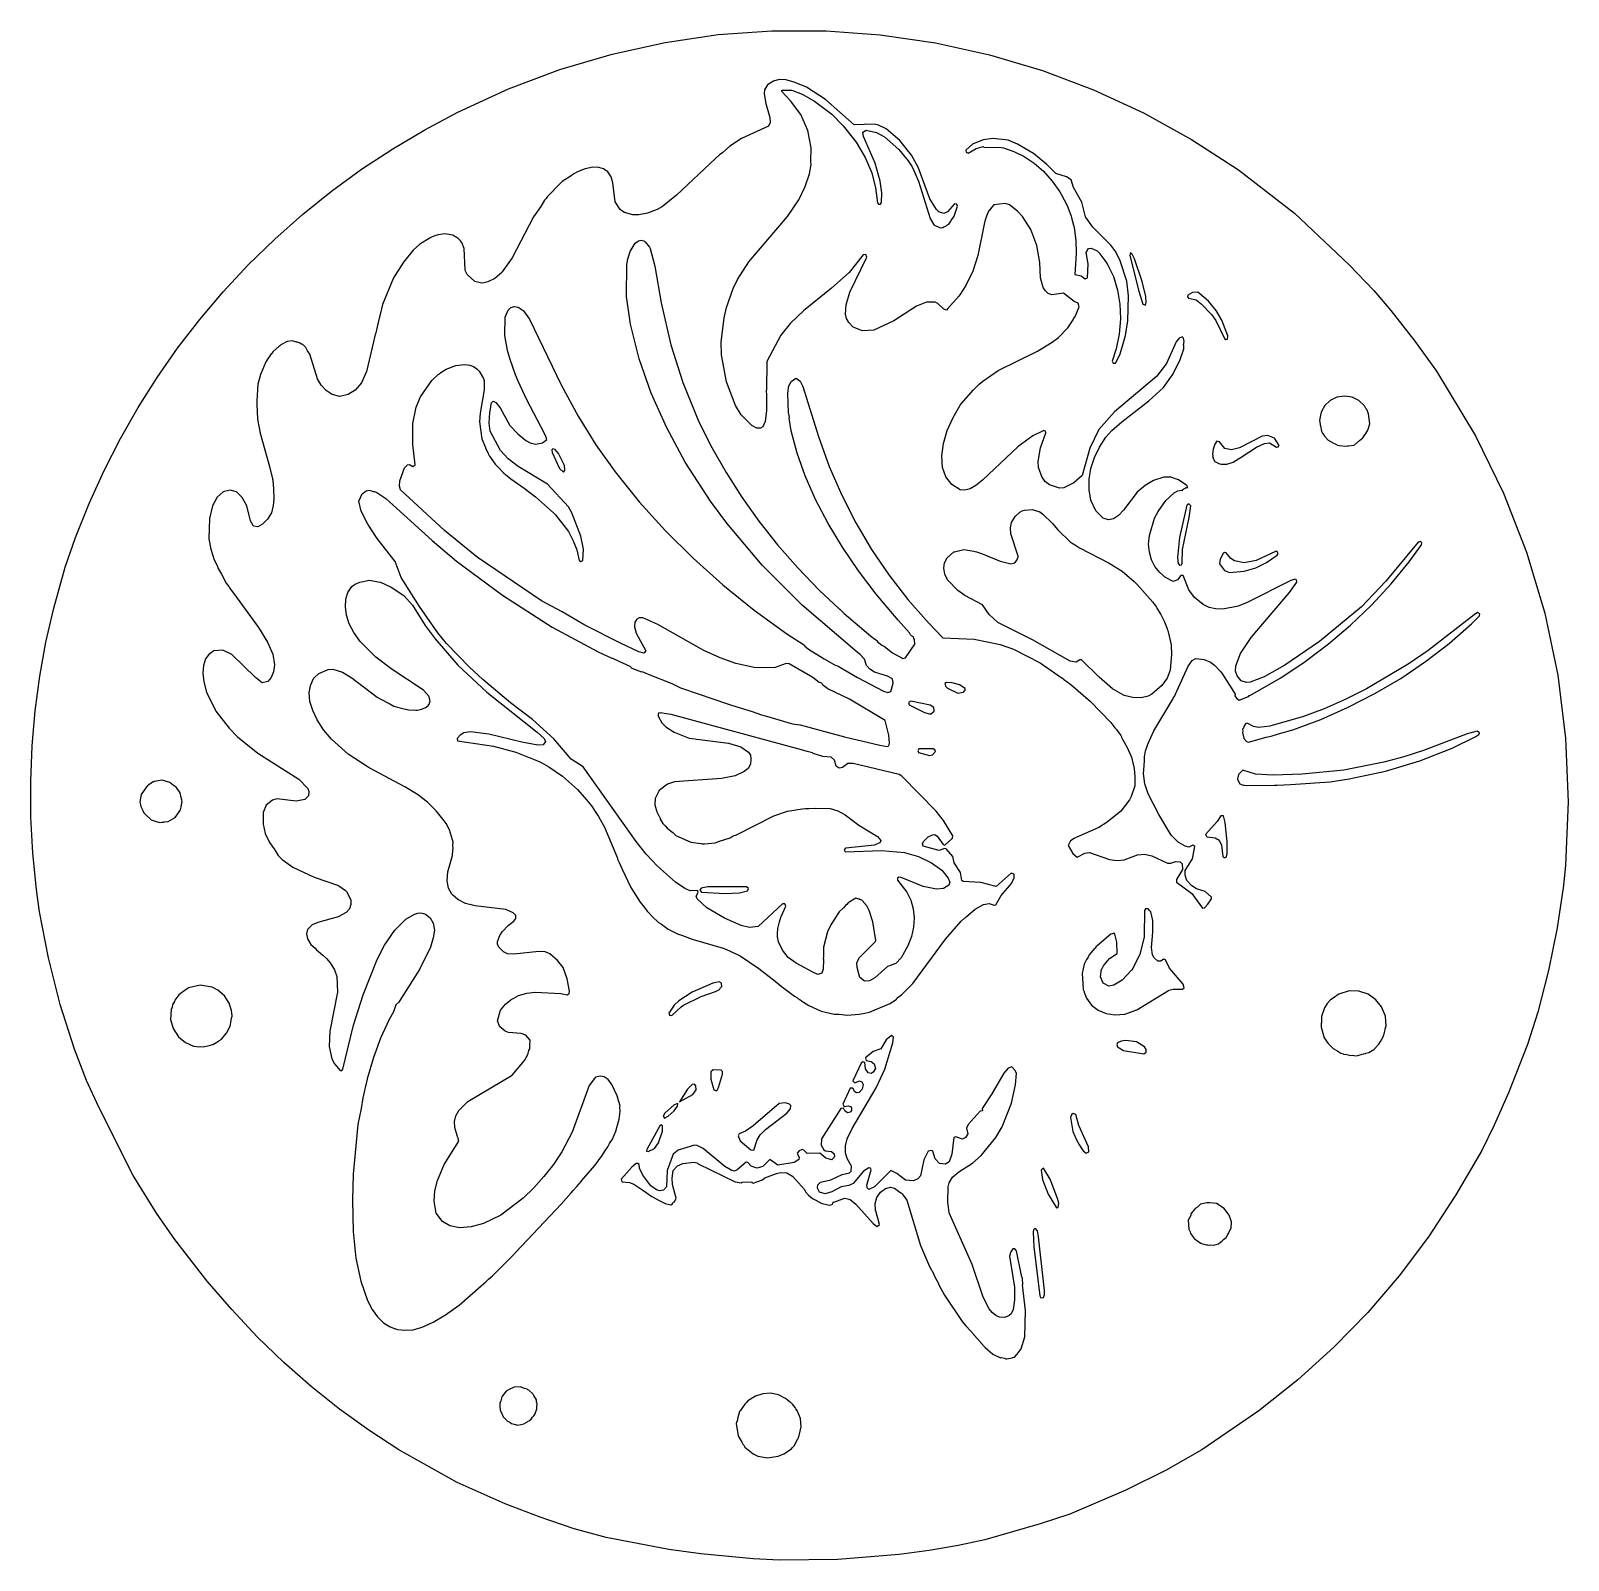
# Model space of a CAD drawing. Header units: millimetres. Extents: x 8 to 291, y 11 to 293.
import ezdxf

# ---------------------------------------------------------------- set-up
doc = ezdxf.new("R2010")
doc.units = ezdxf.units.MM
doc.layers.add('CUT', color=7, linetype='CONTINUOUS')

msp = doc.modelspace()

# ---------------------------------------------------------------- linework, layer by layer
at = {"layer": 'CUT'}
for points in [[(70.0469, 34.8244), (64.6613, 38.7026), (59.4303, 42.8881), (54.3981, 47.3373), (49.4921, 52.089), (44.7853, 57.1041), (40.2658, 62.3617), (34.2975, 70.0225), (30.8814, 74.8855), (26.6078, 81.8339), (20.2672, 94.422), (18.0199, 99.3484), (15.7719, 105.1392), (13.1576, 113.4137), (10.9754, 121.9886), (9.3446, 130.4796), (8.79, 134.6058), (8.1132, 141.3098), (7.7436, 147.9555), (7.7123, 154.5731), (7.9592, 161.1146), (8.5115, 167.5884), (9.3756, 173.9772), (10.5108, 180.2666), (11.9904, 186.4958), (14.0526, 194.0663), (15.9919, 199.5452), (18.5105, 205.8418), (21.2797, 211.935), (24.2634, 217.8417), (27.505, 223.5528), (31.0427, 229.0895), (34.7981, 234.4755), (38.8901, 239.7668), (43.2167, 244.8913), (47.8323, 249.8461), (52.7074, 254.5978), (57.8008, 259.1389), (63.1699, 263.4283), (68.7102, 267.4906), (74.4645, 271.275), (80.4024, 274.7819), (86.4678, 278.0139), (95.797, 282.3102), (105.3054, 285.8809), (114.9644, 288.7508), (124.6911, 290.8986), (134.5069, 292.3459), (144.4164, 293.0548), (154.3876, 293.0252), (164.3885, 292.2877), (174.604, 290.8117), (184.5436, 288.6279), (194.2957, 285.727), (203.7425, 282.1564), (212.9117, 277.9092), (221.8101, 272.9997), (230.4498, 267.384), (240.7842, 259.4169), (250.8662, 249.8882), (255.3962, 245.1423), (258.5668, 241.448), (262.9958, 235.7579), (266.965, 230.2194), (274.1722, 218.3277), (279.3408, 207.7412), (283.5752, 196.8175), (286.9302, 185.6182), (289.3374, 174.1379), (290.7823, 162.5064), (291.2732, 150.8119), (290.7514, 139.0882), (290.3803, 135.3426), (289.2417, 127.559), (287.6436, 119.6914), (285.6747, 111.9997), (283.7663, 105.9968), (280.2589, 97.0732), (277.6099, 91.0977), (275.3049, 86.4569), (270.5699, 78.2468), (265.4795, 70.5341), (260.0789, 63.3538), (254.2946, 56.5837), (248.0597, 50.1638), (241.3827, 44.1647), (234.1832, 38.4429), (223.722, 31.2443), (217.0864, 27.4964), (209.695, 23.8006), (199.35, 19.3678), (193.8746, 17.5839), (183.6853, 14.6295), (178.7286, 13.5524), (173.4378, 12.6606), (167.8997, 11.9224), (156.5921, 11.0006), (145.8243, 10.8463), (140.9283, 11.0923), (131.2672, 12.0149), (125.3936, 12.8144), (113.8076, 15.0334), (107.9596, 16.665), (101.6927, 18.7847), (95.2223, 21.2806), (86.3542, 25.1922), (75.573, 31.2433)], [(78.8358, 130.1578), (78.9005, 130.18), (79.0338, 130.2256), (79.6828, 130.2982), (80.1709, 130.1702), (80.3404, 130.1142), (80.4474, 130.0789), (80.4901, 130.0648), (80.5116, 130.0577), (81.3934, 129.3655), (81.9547, 128.3763), (82.1506, 127.1325), (81.9564, 125.6605), (81.4509, 123.9375), (79.3945, 119.8252), (76.0632, 114.6101), (75.6012, 113.7956), (75.0588, 113.3436), (74.6593, 112.2375), (74.6688, 112.152), (73.7468, 110.5267), (72.2368, 107.1977), (70.8997, 103.5813), (69.7593, 99.6681), (69.6707, 99.2314), (69.6379, 99.1217), (68.9638, 96.1779), (68.6441, 94.1718), (68.0474, 91.2307), (67.1572, 82.063), (67.0339, 77.3238), (67.1877, 71.531), (67.6791, 66.5972), (68.5667, 62.3504), (69.8207, 58.7813), (70.691, 57.1033), (71.6673, 55.77), (72.7996, 54.6445), (73.9836, 53.897), (74.768, 53.6327), (74.8783, 53.5677), (75.0276, 53.5453), (75.3298, 53.4435), (76.6924, 53.2716), (78.2179, 53.3909), (79.873, 53.8417), (81.9251, 54.7619), (84.2077, 56.103), (86.7397, 57.9349), (90.7679, 61.5001), (91.6253, 62.2102), (92.1622, 62.7342), (92.8525, 63.3451), (96.5746, 67.0362), (96.6201, 67.0843), (96.7286, 67.1902), (97.2538, 67.7547), (105.5664, 76.5497), (107.3686, 78.6283), (107.776, 79.0663), (108.4169, 79.8355), (109.2787, 80.8012), (109.2909, 80.8453), (111.7593, 83.6922), (113.1166, 85.5126), (113.6111, 86.3179), (114.1648, 87.1314), (114.4755, 87.7253), (114.9894, 88.5622), (115.6111, 89.9935), (116.244, 92.2319), (116.4202, 93.7075), (116.3566, 94.4353), (116.3909, 94.6629), (116.3051, 95.0235), (116.2981, 95.1031), (116.235, 95.3182), (116.2071, 95.4353), (116.2005, 95.4356), (115.8787, 96.5312), (114.8702, 98.6393), (114.1873, 99.5372), (113.4894, 100.0196), (112.704, 100.1647), (111.8761, 99.9552), (110.7274, 98.4519), (107.5798, 89.8274), (105.6636, 86.2073), (104.1213, 83.8612), (102.3577, 81.631), (100.5093, 79.5353), (98.5071, 77.6264), (94.385, 74.5319), (91.2131, 72.9617), (88.9289, 72.3647), (86.8059, 72.2066), (84.9976, 72.5599), (83.6623, 73.3793), (82.5006, 74.917), (82.1316, 77.1017), (82.2597, 78.9795), (82.6992, 80.9135), (83.967, 83.8497), (86.6636, 88.1483), (86.545, 88.5548), (86.5717, 88.6434), (86.4827, 88.7683), (85.9207, 90.6941), (85.8801, 91.7895), (86.1397, 92.8616), (86.6352, 93.8261), (88.3289, 95.4777), (96.4749, 100.3772), (98.7794, 103.0503), (99.3939, 104.1565), (99.5841, 104.8749), (99.7432, 105.1979), (99.7684, 105.6146), (99.7973, 105.7062), (99.7797, 105.8018), (99.8388, 106.7793), (99.0339, 107.741), (98.1643, 108.0672), (95.8141, 108.232), (95.2083, 108.4468), (94.241, 109.2646), (93.7764, 110.3818), (94.3611, 112.3167), (95.2442, 113.4793), (95.3077, 113.5352), (96.2102, 114.2123), (96.3058, 114.2731), (96.3445, 114.2977), (96.5462, 114.4259), (96.7985, 114.5864), (97.6643, 115.0283), (97.6813, 115.0332), (99.2096, 115.4637), (100.7459, 115.6481), (105.4838, 115.4272), (106.6607, 115.1818), (107.0041, 115.3877), (107.0466, 115.8444), (106.622, 118.1302), (105.9047, 120.2197), (104.8853, 121.533), (103.4284, 122.7211), (102.5976, 123.0936), (101.3903, 123.1814), (96.8138, 122.6612), (95.6302, 122.7208), (94.8896, 123.0896), (94.1124, 123.8991), (93.8212, 124.4825), (93.8094, 124.9837), (94.2306, 126.1043), (94.6608, 126.8204), (95.7764, 127.9558), (96.8277, 128.7467), (97.2023, 129.2403), (97.1554, 129.8127), (96.8652, 130.1292), (96.8333, 130.175), (96.8171, 130.1816), (96.7049, 130.3039), (95.3508, 130.9047), (89.6735, 131.5695), (87.8894, 132.0349), (86.4709, 132.7383), (85.4672, 133.6501), (85.3851, 133.7627), (84.783, 134.8533), (84.5282, 136.2327), (84.6543, 137.8379), (85.4871, 140.9106), (85.5302, 141.8538), (85.6032, 142.1492), (85.5732, 142.7956), (85.5968, 143.3117), (85.5399, 143.513), (85.5371, 143.5727), (85.4689, 143.7645), (84.9527, 145.591), (84.3539, 146.7658), (83.7692, 147.5056), (83.758, 147.5247), (83.7228, 147.5643), (82.4894, 149.1251), (80.8575, 150.6966), (79.0202, 152.1049), (76.6994, 153.5395), (70.1558, 157.0419), (66.242, 159.5998), (63.1863, 162.3461), (61.7246, 164.0819), (60.5453, 165.8996), (59.7153, 167.6537), (59.2136, 169.3187), (59.0873, 170.9016), (59.2952, 172.242), (59.2957, 172.2437), (59.2969, 172.2479), (59.2976, 172.2504), (59.3379, 172.3902), (59.8771, 173.5289), (59.905, 173.5765), (60.865, 174.4803), (62.5449, 175.2166), (63.4293, 175.2773), (65.2191, 174.7257), (67.0863, 173.5171), (67.6142, 173.1263), (67.919, 172.9005), (67.9553, 172.8736), (67.9718, 172.8615), (71.5886, 170.0696), (72.1797, 169.7713), (72.1798, 169.7712), (72.1805, 169.7709), (73.9411, 168.8821), (73.9219, 168.8659), (74.69, 168.405), (76.8429, 167.9), (77.4507, 167.7298), (78.7334, 167.6652), (78.9594, 167.7251), (79.8521, 167.8827), (80.0926, 168.0255), (80.4188, 168.1119), (80.4883, 168.1773), (80.5842, 168.2019), (81.0397, 168.6316), (81.0624, 168.7169), (81.2347, 168.8789), (81.2545, 169.1004), (81.348, 169.2077), (81.2991, 169.5999), (81.3069, 169.6864), (81.1128, 170.2588), (80.1592, 171.3667), (79.316, 171.9226), (79.2235, 172.0018), (75.0836, 174.7127), (74.1047, 175.358), (71.3651, 177.4595), (68.4581, 180.3623), (67.277, 182.0243), (66.4465, 183.6262), (65.9437, 185.1984), (65.7546, 186.7711), (65.8465, 188.1746), (66.1696, 189.378), (66.5343, 189.9747), (66.9512, 190.4991), (67.3437, 190.8495), (67.5396, 190.9712), (68.375, 191.3164), (70.1729, 191.6589), (71.7626, 191.399), (72.1994, 191.3016), (74.1939, 190.394), (76.4911, 188.8389), (78.1116, 187.0938), (80.4799, 183.3128), (82.2682, 180.8457), (86.4788, 175.9944), (91.855, 170.9866), (101.1336, 163.6432), (102.4015, 162.4372), (102.6758, 161.8953), (102.204, 161.2795), (101.2239, 161.2557), (98.2831, 161.7764), (92.1727, 163.2812), (88.8229, 163.6763), (87.5945, 163.4895), (86.9326, 163.112), (86.3419, 162.4696), (86.4376, 162.0089), (93.0336, 161.0539), (97.1589, 159.9537), (101.4982, 158.1975), (101.9746, 157.955), (103.242, 157.2255), (105.7543, 155.5307), (108.5196, 153.0726), (110.2309, 151.1391), (111.1387, 150.0184), (111.6152, 149.3011), (111.6513, 149.2468), (111.7981, 149.0259), (112.4411, 148.0581), (113.5057, 146.0882), (115.9173, 140.3606), (115.9554, 140.1983), (116.251, 139.5681), (116.7025, 138.4959), (118.3782, 134.9912), (120.0937, 132.2646), (120.9288, 131.2704), (121.416, 130.5829), (121.8578, 130.1644), (122.3187, 129.6156), (123.5124, 128.5177), (124.0181, 128.1964), (125.2608, 127.3134), (126.1124, 126.8661), (126.2689, 126.7667), (126.3955, 126.7174), (126.9879, 126.4063), (127.9289, 126.1205), (129.6792, 125.4392), (135.4089, 123.7906), (135.8844, 123.5841), (138.5386, 122.3508), (142.004, 120.0326), (145.0297, 117.7018), (146.1285, 116.7542), (148.5866, 114.9107), (148.9784, 114.6601), (149.2062, 114.4846), (149.5516, 114.2867), (149.8523, 114.0534), (150.2553, 113.8435), (151.229, 113.2207), (153.5028, 112.1453), (155.8687, 111.623), (156.7803, 111.5795), (158.2997, 111.436), (160.5068, 111.5866), (161.2075, 111.7566), (162.4134, 111.9609), (163.2598, 112.3227), (163.2964, 112.3324), (163.402, 112.3835), (166.2234, 113.5894), (167.391, 114.3883), (167.4405, 114.4758), (167.5106, 114.5998), (168.3096, 115.1717), (170.4043, 117.2689), (176.4145, 125.4579), (179.2844, 128.7382), (179.9358, 129.2927), (180.0245, 129.3682), (180.2189, 129.5337), (181.9132, 130.9759), (183.4212, 131.8234), (184.4668, 132.0505), (185.3789, 131.7303), (185.6751, 131.8045), (186.6762, 133.4765), (188.5809, 135.7082), (189.0867, 136.7657), (189.0746, 137.4505), (188.52, 137.6014), (185.7852, 135.1353), (182.9508, 135.9071), (179.6898, 136.0928), (179.4228, 136.2876), (179.1643, 137.749), (178.0448, 139.5334), (177.7801, 140.6989), (176.572, 142.1073), (176.226, 142.2019), (175.2745, 141.8331), (172.3282, 142.5868), (172.1595, 143.0313), (172.333, 143.4392), (173.2439, 144.3502), (174.0068, 144.7239), (174.4221, 144.763), (174.8918, 144.4527), (175.9976, 142.9199), (176.2878, 142.7685), (177.7159, 144.0986), (177.798, 144.4939), (176.0681, 147.3298), (174.7043, 149.0883), (168.3819, 155.5235), (167.8924, 155.811), (159.4029, 157.8717), (158.3995, 157.8251), (157.4336, 157.0934), (156.7792, 157.0157), (156.2807, 157.3469), (155.9492, 158.482), (155.3069, 159.0169), (153.8234, 159.1371), (152.003, 159.7195), (151.8883, 159.8037), (150.9341, 160.0615), (149.8735, 160.4008), (125.8396, 166.9082), (124.5057, 167.0659), (123.961, 167.1931), (123.836, 167.1451), (123.5768, 167.1757), (123.4013, 166.9443), (123.44, 166.5644), (124.107, 165.3761), (124.848, 164.6352), (126.3974, 163.634), (129.1176, 162.551), (130.2799, 162.3952), (130.4889, 162.3212), (131.03, 162.2946), (136.3829, 161.577), (138.6895, 160.9251), (140.0763, 159.9734), (140.4263, 159.3799), (140.5271, 158.7368), (140.4303, 157.748), (140.0011, 156.9419), (139.2793, 156.3575), (137.641, 155.5738), (135.0846, 155.0759), (126.4189, 154.495), (125.1194, 154.0226), (123.609, 152.8711), (122.8565, 151.3681), (122.8333, 150.2461), (123.1613, 148.9329), (123.5581, 148.2186), (123.5716, 148.1798), (123.6128, 148.1201), (123.8005, 147.7823), (123.7905, 147.5726), (124.2822, 146.8045), (124.4442, 146.6237), (124.5087, 146.5076), (124.7008, 146.3375), (125.081, 145.9134), (126.1036, 145.0954), (126.6975, 144.5695), (128.2328, 143.8842), (128.4503, 143.756), (128.5914, 143.7241), (128.6282, 143.7077), (128.7682, 143.6397), (128.7921, 143.6345), (129.4394, 143.3456), (131.3611, 143.0971), (131.5667, 143.0505), (131.6403, 143.0609), (131.9494, 143.021), (133.9494, 143.1957), (134.7324, 143.498), (136.6955, 144.162), (137.2815, 144.4824), (137.8896, 144.7172), (144.7408, 148.1888), (147.293, 149.0627), (150.0038, 149.5149), (150.6263, 149.5469), (150.8166, 149.5567), (151.2308, 149.5779), (152.3742, 149.6367), (155.1219, 149.5329), (156.5769, 149.0941), (157.9068, 148.3704), (160.446, 146.4528), (163.8829, 144.3665), (164.4835, 143.6538), (164.3406, 143.2486), (163.329, 142.8165), (157.969, 142.2514), (157.7145, 141.9488), (157.8864, 141.5575), (164.5913, 141.7907), (168.8341, 141.444), (171.4435, 140.6766), (173.8408, 139.5408), (175.719, 138.1862), (176.9185, 136.6992), (177.2469, 135.9512), (177.0063, 135.384), (176.031, 134.8076), (174.7573, 134.6428), (172.2822, 135.1721), (168.2684, 136.806), (167.8407, 136.8937), (167.5585, 136.7133), (167.5527, 136.3107), (169.2902, 134.1316), (170.0136, 132.6541), (170.4848, 131.0507), (170.6419, 129.3638), (170.5431, 127.6679), (170.1313, 125.9129), (169.4652, 124.2174), (168.2157, 122.0226), (167.2697, 120.9793), (165.7333, 120.4255), (163.3839, 118.2885), (162.406, 117.7606), (161.4834, 117.7244), (160.6378, 118.3644), (160.1446, 120.2251), (160.0904, 121.0023), (160.2601, 121.4985), (160.5421, 122.0374), (163.4484, 124.9235), (163.5456, 125.2017), (163.0027, 128.6482), (162.3347, 130.7612), (161.9074, 131.6039), (161.6949, 131.8501), (161.6707, 131.8952), (161.6152, 131.9425), (161.0078, 132.6462), (160.6455, 132.767), (160.5624, 132.8377), (160.4599, 132.8289), (159.8604, 133.0289), (158.4744, 132.1245), (158.192, 131.841), (157.971, 131.6801), (157.5964, 131.2429), (156.8149, 130.4582), (156.454, 129.9098), (156.3658, 129.8068), (156.2833, 129.6504), (155.2664, 128.1051), (154.6617, 126.7798), (153.9235, 123.98), (153.8965, 122.1222), (153.8684, 121.8892), (153.8899, 121.6654), (153.8642, 119.8954), (153.5987, 119.1497), (152.8691, 118.9117), (151.9377, 119.3301), (148.8673, 121.0365), (147.4126, 122.0889), (146.3857, 123.4257), (145.6486, 124.9357), (145.4285, 125.9016), (145.4286, 125.9422), (145.4294, 126.2336), (145.4295, 126.2733), (145.4299, 126.4103), (145.5233, 127.4377), (145.8217, 128.6643), (146.1154, 129.6593), (146.1553, 129.7572), (146.9736, 131.5291), (146.8123, 131.9695), (146.3445, 131.9355), (141.857, 127.7813), (140.2566, 127.6058), (138.709, 127.9794), (135.6391, 129.2927), (132.3996, 131.2059), (130.6389, 132.8856), (130.4643, 133.3872), (130.7909, 134.0339), (130.66, 134.4119), (129.3021, 134.3356), (128.3467, 134.7682), (126.6043, 135.9828), (123.33, 138.8875), (121.2437, 141.0965), (119.3804, 143.4553), (109.5812, 157.2452), (107.4032, 158.6563), (104.173, 162.4064), (100.251, 165.9575), (96.1849, 169.0446), (91.0762, 173.3536), (88.6424, 175.603), (84.4171, 179.9844), (82.8114, 181.9621), (79.4022, 186.8456), (76.0195, 192.1651), (74.9003, 195.104), (71.6053, 199.3407), (69.8735, 201.9989), (68.6817, 204.4174), (68.2129, 206.2694), (68.865, 207.5832), (69.5884, 208.1677), (70.0449, 208.2909), (70.5804, 208.1421), (70.8707, 208.0615), (71.0321, 208.0166), (71.3948, 207.9159), (71.5248, 207.8678), (73.1845, 206.7513), (81.7571, 198.9776), (86.2431, 195.1983), (94.7235, 188.8994), (103.8492, 183.0307), (112.3604, 178.4525), (114.9107, 177.3156), (114.979, 177.313), (116.1447, 176.7338), (118.191, 175.8296), (118.5978, 175.4413), (120.3799, 174.7653), (120.4867, 174.8128), (121.5793, 174.3089), (125.9468, 172.615), (127.5391, 171.8463), (131.1896, 170.5818), (131.7063, 170.3814), (132.7925, 170.0265), (136.9414, 168.5894), (140.7382, 167.4307), (142.4913, 166.8579), (143.4207, 166.612), (148.2179, 165.148), (149.5698, 164.9637), (149.591, 164.9795), (157.82, 162.8023), (164.3074, 161.2653), (165.6897, 161.0166), (165.9956, 161.1336), (166.1059, 161.6192), (165.9523, 163.1007), (165.2798, 165.7713), (158.7229, 169.7544), (154.714, 171.6376), (153.799, 172.3262), (153.595, 172.6759), (153.1341, 172.8296), (153.1314, 172.8286), (151.9799, 173.6953), (147.5868, 176.2407), (147.042, 176.2985), (145.0188, 175.5773), (143.1663, 175.4777), (141.1094, 175.5735), (137.7637, 176.3185), (134.8888, 177.3394), (131.8378, 178.7265), (123.3746, 183.4961), (120.613, 184.7588), (119.9008, 184.7588), (119.5105, 184.5029), (119.1391, 183.917), (119.0533, 183.0965), (119.3868, 181.8893), (121.1242, 178.6313), (120.8018, 178.2138), (119.8579, 178.4789), (116.4524, 180.0437), (109.8712, 183.3648), (105.7318, 185.8654), (101.9162, 187.8979), (90.0268, 195.947), (84.049, 200.8147), (75.8775, 208.3335), (75.7108, 209.0303), (75.7778, 210.032), (76.6237, 212.3783), (77.1747, 212.9723), (77.5478, 213.0043), (78.1844, 212.6569), (78.5848, 212.9573), (78.1676, 216.7303), (78.1981, 220.6125), (78.8172, 223.6023), (79.6148, 225.5167), (81.7084, 228.5463), (81.7667, 228.6139), (81.7829, 228.6327), (81.7944, 228.646), (81.8134, 228.6681), (82.8718, 229.6257), (82.9551, 229.6888), (82.9725, 229.7019), (83.0613, 229.7692), (83.3411, 229.981), (84.3381, 230.6244), (86.1353, 231.3045), (87.6812, 231.4491), (88.7028, 231.3247), (89.3406, 231.1072), (89.9713, 230.6444), (90.3866, 230.2412), (91.2276, 228.8632), (91.3319, 228.5274), (91.3357, 226.7824), (90.5741, 222.5136), (90.4804, 220.892), (90.9103, 217.7803), (91.5997, 216.1503), (91.5626, 216.0542), (92.0445, 215.0988), (92.1312, 214.8938), (92.2076, 214.7753), (92.3032, 214.5857), (92.5231, 214.2863), (93.034, 213.4941), (93.3923, 213.1022), (93.5421, 212.8982), (93.7914, 212.6657), (94.9464, 211.4023), (95.9046, 210.6946), (96.2578, 210.3652), (98.6915, 208.6365), (100.8244, 207.0613), (104.1471, 204.0871), (104.2332, 203.9948), (104.2426, 203.9848), (104.2672, 203.9584), (104.4637, 203.7481), (106.8715, 200.6442), (107.7772, 198.9638), (108.4434, 197.287), (108.873, 195.3199), (109.1809, 195.13), (109.5342, 195.3058), (109.63, 197.3782), (109.1795, 199.806), (107.5225, 204.1311), (106.8642, 205.2296), (102.9999, 209.3967), (97.6036, 212.6508), (95.7361, 214.0762), (94.3254, 215.6204), (92.4332, 219.198), (92.2404, 220.6746), (92.3965, 222.6098), (92.6768, 224.3759), (93.0215, 224.7195), (93.5127, 224.481), (94.2778, 223.4681), (96.0992, 220.2323), (97.5187, 218.6951), (99.0322, 217.4774), (99.7956, 217.0396), (100.822, 216.7967), (102.0857, 217.0278), (102.8919, 217.6158), (102.7051, 218.1612), (102.7079, 218.1706), (102.6966, 218.1861), (102.5443, 218.6306), (99.1166, 225.0579), (97.6053, 228.3877), (97.1322, 229.5651), (96.1052, 232.4003), (95.6229, 234.062), (95.1589, 236.8305), (95.2259, 240.2269), (95.7574, 241.4757), (96.2397, 241.9613), (96.2524, 241.9726), (96.3357, 242.0078), (96.871, 242.2036), (97.5837, 242.0406), (98.5234, 241.44), (98.5826, 241.3606), (99.671, 239.811), (105.5141, 227.7038), (108.6434, 221.9676), (111.9482, 216.6738), (115.5018, 211.6491), (119.949, 206.1277), (124.7489, 200.8047), (129.8721, 195.7129), (135.3343, 190.8039), (141.1014, 186.1723), (147.1608, 181.7655), (150.3898, 179.6697), (150.4302, 179.5586), (151.1676, 178.9748), (154.0251, 177.1927), (156.0838, 176.0251), (156.4767, 175.9023), (156.5951, 175.8359), (160.2174, 173.716), (164.9851, 171.2231), (165.7832, 170.9826), (166.3252, 171.1272), (166.7553, 172.6942), (166.621, 173.4567), (165.7033, 173.9905), (163.3318, 174.7014), (162.4536, 175.2582), (161.8614, 175.9243), (161.4693, 177.1054), (161.1169, 177.4928), (161.1138, 177.517), (160.9881, 177.6344), (160.8802, 177.753), (160.6617, 177.9395), (160.2117, 178.3601), (159.6837, 178.7742), (149.9869, 187.0498), (142.6183, 194.4186), (136.0635, 202.2055), (133.0773, 206.2391), (128.3985, 213.4435), (125.013, 219.7848), (122.1486, 226.1926), (119.9361, 232.4921), (118.2991, 238.885), (117.5902, 244.0323), (117.6759, 249.9133), (117.7608, 250.538), (117.7788, 250.6702), (117.7819, 250.6933), (117.7837, 250.7063), (118.2337, 252.3347), (119.1932, 253.8509), (119.7867, 254.2832), (120.2927, 254.3837), (120.7917, 254.2606), (120.9323, 254.1801), (121.0116, 254.1347), (121.0177, 254.1313), (121.8414, 253.1258), (121.9545, 252.8537), (122.7958, 249.6035), (123.9975, 242.8279), (125.7453, 235.1016), (127.9534, 228.1414), (130.9516, 220.9218), (133.3219, 216.1504), (135.9585, 211.522), (138.8302, 207.0006), (142.0002, 202.5685), (145.4362, 198.213), (149.1774, 193.9511), (153.1846, 189.791), (156.8095, 186.4106), (156.8797, 186.3426), (156.9112, 186.3158), (157.7317, 185.5507), (162.6017, 181.4157), (163.3802, 180.8186), (163.3973, 180.8041), (163.4307, 180.7799), (163.8138, 180.4861), (163.8268, 180.3882), (164.6564, 179.6815), (165.193, 179.4281), (166.6677, 178.297), (168.5394, 177.2123), (169.0467, 177.3673), (170.7445, 179.8949), (170.6989, 180.7255), (170.5583, 180.8923), (170.543, 181.2), (170.1292, 181.4016), (169.9871, 181.5703), (169.7559, 181.9359), (167.7061, 184.2776), (163.6573, 189.0831), (160.3759, 193.3765), (157.4185, 197.7497), (154.7701, 202.1523), (152.4599, 206.5558), (150.5377, 210.9274), (149.037, 215.1231), (147.9256, 219.2244), (147.6109, 221.5681), (147.6341, 221.715), (147.5035, 222.3677), (147.4887, 222.4782), (147.3629, 226.1956), (147.5183, 227.5507), (148.0442, 228.3825), (148.863, 228.9275), (149.6087, 228.423), (150.13, 227.4235), (152.9924, 218.1953), (154.9841, 212.6476), (157.2825, 207.344), (159.8882, 202.2534), (162.7686, 197.3494), (165.9562, 192.6585), (169.4657, 188.1329), (173.2574, 183.8214), (175.9524, 181.0122), (181.6929, 180.8084), (186.5116, 179.8263), (188.9658, 178.9458), (193.9049, 176.4123), (197.9432, 173.6091), (197.965, 173.593), (197.985, 173.5782), (198.1694, 173.4415), (199.5605, 172.4107), (203.1722, 169.269), (206.8836, 165.4337), (207.6539, 164.4637), (207.941, 164.0985), (208.0574, 163.9505), (208.0817, 163.9195), (208.5713, 163.2967), (208.7395, 163.0152), (208.8593, 162.7884), (208.9048, 162.7023), (209.1482, 162.2418), (209.9198, 160.7816), (210.7218, 159.0282), (211.213, 156.9622), (211.3626, 155.4054), (211.3151, 153.7169), (210.6607, 151.7547), (210.3707, 151.1735), (208.7591, 149.039), (206.2664, 147.0081), (204.7134, 146.0582), (200.6205, 144.2874), (200.3308, 144.1124), (200.1933, 144.0652), (200.162, 144.0105), (199.4771, 143.5968), (199.0403, 142.6992), (199.9205, 141.2377), (200.7206, 140.6021), (202.1463, 141.3107), (202.9957, 141.42), (206.6487, 140.1271), (208.0719, 139.9487), (209.3764, 140.073), (211.8443, 140.9804), (213.1272, 141.1139), (214.4607, 140.8185), (217.3668, 139.4539), (217.9852, 139.4683), (218.8819, 139.7936), (219.6943, 139.69), (220.0417, 139.3345), (220.1035, 138.2889), (219.0232, 136.4292), (218.997, 135.9543), (221.853, 133.8732), (223.8247, 131.1721), (224.1945, 131.2398), (224.7822, 131.8858), (225.4621, 132.8745), (225.4586, 133.2136), (224.29, 134.2223), (222.7357, 134.7224), (221.821, 135.2793), (220.9284, 136.2681), (220.6159, 137.2266), (220.6071, 138.1215), (221.9518, 140.2506), (222.3927, 142.5424), (222.036, 142.7797), (221.2747, 142.4175), (220.5998, 142.5814), (219.3333, 143.3591), (218.0346, 144.6031), (215.7542, 148.4558), (213.7859, 152.2688), (213.1801, 154.0892), (212.9958, 155.5398), (212.9644, 155.9745), (212.9644, 155.9863), (213.0479, 157.4097), (213.1055, 158.3923), (213.1068, 158.4151), (213.1464, 159.0903), (213.3249, 160.1763), (213.4816, 160.676), (213.719, 161.3929), (214.8668, 163.872), (217.2415, 167.8817), (218.3409, 169.7141), (218.4317, 169.8914), (218.7084, 170.3586), (218.9767, 170.9551), (219.0984, 171.1926), (219.0931, 171.214), (221.1698, 175.8313), (221.91, 176.8537), (222.5643, 177.2339), (224.1424, 177.0391), (225.31, 176.5474), (226.0266, 175.9741), (227.085, 174.8726), (227.3803, 174.5288), (228.8199, 172.3111), (229.8241, 170.6646), (229.7653, 170.3408), (230.1032, 169.8799), (230.5949, 169.5419), (232.3155, 170.2178), (232.4464, 170.3768), (232.5437, 170.4136), (238.2471, 173.6775), (242.754, 176.6812), (247.047, 179.9307), (251.124, 183.3938), (254.9726, 187.0885), (258.5887, 191.0119), (261.9615, 195.0912), (264.2074, 198.2044), (264.2437, 198.5987), (263.9534, 198.8168), (263.6094, 198.7007), (257.6111, 191.5002), (253.1657, 186.7774), (245.3827, 180.3477), (238.9767, 175.9736), (235.2003, 173.8686), (232.6029, 172.8396), (231.9296, 172.7788), (230.9536, 173.1289), (230.197, 174.0489), (229.925, 174.8766), (229.9658, 175.8771), (230.8506, 178.1699), (232.8027, 181.1099), (239.8653, 189.401), (241.1922, 191.2957), (241.1673, 191.7237), (240.8389, 191.8799), (240.1197, 191.6465), (232.0456, 187.5774), (230.3927, 186.9118), (227.5592, 186.3573), (226.2377, 186.3871), (225.0288, 186.6544), (223.9213, 187.1666), (222.3126, 188.4698), (221.3053, 189.8955), (220.2313, 192.5409), (219.7915, 192.5452), (219.2052, 191.718), (218.4352, 191.4569), (217.0037, 192.1572), (215.933, 193.0657), (215.0545, 194.196), (214.434, 195.4339), (214.0427, 196.8495), (213.8856, 198.3296), (214.0153, 199.9238), (214.9685, 203.0923), (215.6278, 204.3254), (217.0568, 206.3799), (218.5808, 207.8002), (219.2705, 208.1741), (219.945, 208.2813), (220.0824, 208.2268), (220.1366, 208.3036), (220.2136, 208.3926), (220.2989, 208.4737), (220.3918, 208.546), (220.4913, 208.6089), (220.5964, 208.6618), (220.7063, 208.704), (220.8197, 208.7354), (220.9357, 208.7554), (221.064, 208.7712), (221.1106, 208.7746), (220.9205, 209.1466), (219.4105, 210.2172), (217.9817, 210.6941), (216.7108, 210.6655), (214.7603, 210.0723), (213.2733, 209.1678), (211.7691, 207.9372), (209.2638, 204.6107), (208.3318, 203.6427), (207.3919, 203.0276), (206.4862, 202.7938), (205.4864, 203.113), (204.1669, 204.4448), (203.2396, 206.4545), (202.8902, 208.3333), (202.8863, 210.3026), (203.2298, 212.3023), (203.8948, 214.2897), (204.83, 216.2156), (206.0188, 218.0535), (207.1253, 219.3178), (208.9329, 220.8854), (213.9105, 224.7876), (216.6144, 227.2457), (218.2736, 229.5502), (219.6563, 232.1926), (220.3938, 234.3742), (220.3938, 235.0194), (220.2955, 235.1177), (220.4244, 235.7412), (220.3389, 236.3361), (220.0492, 236.5616), (219.5089, 236.3177), (218.9721, 235.669), (217.1565, 231.644), (215.3632, 229.2634), (207.6143, 222.7403), (204.7143, 219.5067), (203.0239, 216.04), (201.6304, 210.9745), (200.1148, 209.6234), (198.2309, 208.7092), (197.4157, 208.6333), (195.6271, 209.2671), (194.8437, 209.8522), (194.2221, 210.6348), (193.5538, 212.4649), (193.5142, 213.5843), (193.9473, 216.07), (194.9408, 218.8534), (194.8496, 219.1694), (194.5492, 219.3029), (192.556, 218.299), (189.8147, 216.3406), (183.2729, 210.1073), (182.0179, 209.1441), (180.9994, 208.5589), (179.995, 208.2943), (179.1261, 208.3766), (177.5643, 209.3138), (176.4684, 210.7499), (175.8795, 212.4968), (175.7566, 214.621), (176.035, 216.8712), (176.7306, 219.294), (177.8167, 221.7084), (179.1429, 223.9465), (179.3343, 224.2017), (181.568, 226.8223), (182.6002, 227.8157), (182.6118, 227.8269), (182.6119, 227.827), (183.2855, 228.412), (186.134, 230.349), (193.3854, 233.9133), (196.12, 235.6032), (197.2569, 236.4636), (199.0083, 238.215), (199.9608, 239.6898), (200.0165, 239.8754), (200.3442, 240.3418), (201.0584, 242.108), (200.9074, 242.7787), (200.1707, 243.1186), (198.1678, 244.6631), (196.0085, 244.3362), (195.3568, 244.5871), (194.8361, 245.0475), (194.4135, 245.6825), (193.9502, 247.4415), (193.8184, 250.2925), (193.248, 253.4439), (192.1614, 256.3527), (190.6264, 258.7696), (189.6823, 259.7799), (188.2447, 260.9487), (187.4094, 261.1665), (185.3142, 260.9148), (184.325, 259.7787), (184.0117, 258.8265), (183.9749, 258.8226), (183.6706, 257.9106), (183.6265, 257.656), (183.5405, 257.3947), (182.4062, 251.5984), (181.4695, 248.6963), (180.1758, 246.0473), (179.0584, 244.3072), (178.8902, 244.0817), (176.8796, 241.7951), (176.5811, 241.5187), (176.1074, 241.6781), (175.0324, 242.6994), (174.4964, 242.9592), (172.933, 242.9538), (171.0621, 242.257), (166.8719, 239.503), (163.1966, 237.8352), (161.1139, 237.6979), (159.3712, 238.3534), (158.5674, 239.2145), (158.1828, 239.9847), (157.9939, 240.7374), (158.0869, 242.5041), (158.7827, 244.7886), (161.8876, 251.298), (161.7151, 251.7602), (161.2547, 251.7097), (158.6505, 248.4435), (155.4217, 245.5532), (150.2231, 241.3688), (147.8399, 239.0752), (146.0782, 236.8854), (143.4565, 232.0008), (143.435, 226.8047), (143.3578, 226.6899), (143.4309, 225.8218), (143.4193, 223.007), (143.1907, 220.9339), (142.7396, 220.0018), (142.3106, 219.7306), (141.5954, 219.7377), (140.6804, 220.2002), (138.7541, 222.1559), (137.6905, 223.8997), (136.0378, 228.2484), (135.1337, 233.2388), (135.0462, 235.572), (135.5894, 240.0893), (136.0196, 241.9943), (137.2793, 245.4971), (138.0782, 247.1256), (140.1676, 250.4133), (147.2961, 258.7708), (149.3855, 261.8434), (150.5531, 264.3015), (151.352, 266.6367), (151.6285, 268.3881), (151.5679, 268.8729), (151.6653, 271.4538), (151.0516, 274.6443), (149.7439, 277.5806), (147.8231, 280.1303), (146.209, 281.8407), (146.2277, 282.1184), (148.0805, 282.0719), (150.013, 281.3211), (152.2547, 280.0619), (155.4425, 277.6811), (157.5422, 275.5013), (159.4431, 273.1234), (159.9303, 272.4885), (161.5972, 269.6879), (162.8025, 266.8669), (163.5348, 264.0599), (163.8693, 261.3227), (164.0483, 261.04), (164.4505, 261.0321), (164.6447, 261.3457), (164.6626, 263.1638), (164.3909, 265.292), (163.419, 268.6113), (161.286, 273.5685), (161.1751, 274.367), (161.7706, 274.7098), (163.6956, 274.2758), (165.1888, 273.4976), (167.8411, 271.1536), (169.52, 269.074), (170.2564, 267.9197), (171.4536, 265.3098), (173.6024, 258.4368), (174.2814, 257.2243), (175.4152, 256.6862), (175.7965, 256.7369), (175.839, 256.7341), (175.8683, 256.7464), (175.968, 256.7597), (176.1253, 256.855), (176.477, 257.0036), (176.6359, 257.1643), (177.0143, 257.3935), (177.3818, 257.9188), (177.4894, 258.0277), (177.4877, 258.0703), (178.0073, 258.8131), (178.6543, 260.7007), (178.488, 261.0683), (178.0851, 261.0913), (176.7591, 259.6686), (176.0865, 259.332), (175.1954, 259.6577), (174.7335, 260.0739), (173.537, 262.0184), (171.3535, 267.8888), (170.1393, 270.0783), (168.0199, 272.7773), (165.492, 274.95), (164.0467, 275.6382), (163.252, 275.8018), (159.5533, 275.668), (154.2873, 280.3961), (150.8104, 282.6338), (148.535, 283.5872), (146.9864, 284.0098), (145.7484, 284.0678), (144.7216, 283.7351), (143.5907, 283.057), (143.0653, 282.1255), (142.991, 281.4147), (143.255, 279.6444), (144.0336, 277.0672), (144.0908, 276.1214), (143.7951, 275.4685), (138.8095, 273.19), (136.6498, 271.7324), (135.3334, 270.613), (134.9218, 270.2822), (134.7658, 270.1304), (133.9731, 269.4563), (126.8081, 262.6922), (124.1999, 260.6362), (123.261, 260.0747), (121.4816, 259.4086), (119.8745, 259.0834), (119.0243, 259.0868), (118.9123, 259.0972), (118.8459, 259.1033), (118.8223, 259.1055), (118.7317, 259.1138), (117.231, 259.5067), (116.7311, 259.8202), (116.4005, 260.0602), (115.5125, 261.4967), (115.0908, 264.9772), (114.7378, 266.0999), (114.1238, 266.992), (113.3553, 267.576), (112.4625, 267.8401), (111.3774, 267.8695), (109.9923, 267.6008), (108.5411, 267.0397), (107.9969, 266.69), (107.894, 266.6431), (107.2128, 266.1863), (105.7219, 265.2285), (105.3128, 264.8103), (104.6499, 264.2206), (103.7944, 263.2579), (103.0176, 262.4638), (102.7704, 262.1057), (102.49, 261.7903), (101.7565, 260.6371), (100.4273, 258.7119), (96.4978, 251.1601), (94.6668, 248.5482), (94.5834, 248.4478), (93.3039, 247.3642), (92.0328, 246.7455), (91.2697, 246.561), (90.9266, 246.4948), (89.6261, 246.7687), (88.1713, 248.0892), (87.8921, 248.6914), (87.8805, 248.7165), (87.88, 248.7174), (87.8153, 248.934), (87.6413, 252.8888), (87.229, 253.9575), (87.0945, 254.1039), (86.996, 254.3066), (86.6449, 254.5929), (86.532, 254.7158), (86.3724, 254.8152), (86.1774, 254.9742), (85.9017, 255.1084), (85.5405, 255.3334), (84.0673, 255.609), (82.8301, 255.4251), (82.2112, 255.1846), (81.9424, 255.1208), (81.7339, 254.9992), (81.5293, 254.9196), (79.4989, 253.6952), (78.2411, 252.5912), (76.4544, 250.3776), (74.623, 247.4747), (72.6138, 242.5358), (72.175, 240.7226), (72.0404, 240.2969), (71.8068, 239.2013), (71.298, 237.0989), (71.218, 236.9859), (70.9502, 235.6618), (69.6307, 230.2098), (68.7229, 228.0882), (67.5196, 226.7301), (66.2649, 225.9487), (64.7343, 225.567), (64.7279, 225.5658), (64.7253, 225.5654), (64.7226, 225.5649), (64.7099, 225.5626), (63.2822, 225.9416), (62.188, 226.6995), (61.2633, 227.6659), (60.6068, 228.8276), (59.1839, 233.3857), (58.7353, 234.0131), (58.4172, 234.6068), (57.8919, 235.1356), (57.6177, 235.2531), (57.3669, 235.4378), (56.894, 235.5631), (56.8071, 235.6003), (56.7294, 235.6067), (55.9366, 235.8167), (55.0033, 235.6867), (53.8514, 235.1269), (53.6001, 234.8864), (53.5182, 234.8455), (52.3727, 233.7885), (52.1828, 233.5304), (52.072, 233.4243), (51.57, 232.6976), (51.2632, 232.2806), (51.2343, 232.2114), (51.0469, 231.9401), (50.1261, 229.778), (50.1091, 229.7653), (50.0891, 229.6911), (50.0572, 229.6163), (49.8212, 228.6983), (49.5867, 227.8295), (49.4024, 224.7569), (49.4082, 224.6291), (49.3974, 224.4693), (49.4287, 224.1829), (49.556, 221.4077), (50.0476, 218.8267), (51.7452, 212.6644), (52.3198, 210.3502), (52.3261, 210.2792), (52.3316, 210.2158), (52.3475, 210.0334), (52.4729, 208.5992), (52.566, 206.6192), (52.4423, 205.4546), (52.0919, 204.0782), (51.3924, 202.9208), (50.457, 201.9895), (49.5786, 201.5098), (48.7779, 201.6217), (48.2583, 202.609), (47.5563, 205.3891), (46.7282, 206.9103), (45.6625, 207.9543), (44.4923, 208.3156), (43.2001, 208.0045), (42.076, 207.0244), (41.2355, 205.3681), (40.667, 203.0766), (40.5484, 199.3081), (40.9179, 197.3781), (41.5573, 195.4074), (42.0872, 194.3786), (42.2852, 193.863), (42.9167, 192.7682), (43.751, 191.1486), (44.2338, 190.4852), (44.3606, 190.2654), (45.7835, 188.3558), (49.7253, 182.9395), (51.3924, 180.2548), (52.3317, 178.0393), (52.6532, 176.0653), (52.491, 174.7954), (52.0572, 173.7149), (51.4246, 172.9635), (50.416, 172.7141), (49.1409, 173.7168), (44.8103, 177.9833), (43.1248, 178.767), (41.4637, 178.6146), (40.5345, 177.9912), (39.9401, 177.1392), (39.5643, 175.953), (39.4445, 174.5222), (39.6199, 172.8977), (40.1178, 171.0288), (41.8475, 167.5186), (44.2922, 164.35), (45.8475, 162.7927), (49.5663, 159.7807), (57.1388, 154.9679), (58.8181, 153.2348), (59.0145, 152.7088), (58.9487, 151.8628), (58.2831, 151.1823), (56.6619, 150.9272), (53.0834, 151.3622), (52.2739, 151.0596), (51.1065, 150.1747), (50.5907, 148.8375), (50.5619, 146.667), (50.961, 144.9161), (51.743, 143.2734), (52.7418, 141.9378), (52.7823, 141.7961), (53.3661, 140.905), (54.0728, 140.1676), (56.07, 138.7235), (59.9722, 136.8799), (64.4582, 135.3743), (64.5583, 135.3118), (65.7796, 134.4303), (65.9673, 134.2474), (66.75, 132.7241), (66.7554, 131.8484), (66.4727, 131.0141), (65.8676, 130.3466), (64.4234, 129.5495), (60.6722, 128.5443), (59.6124, 128.0773), (58.7471, 127.2438), (58.5561, 126.4269), (58.7524, 125.5346), (59.3884, 124.4826), (60.142, 123.7941), (60.4043, 123.5026), (61.5707, 122.489), (62.2718, 121.8485), (62.9445, 121.0511), (63.2684, 120.5923), (63.7573, 119.7606), (64.1705, 118.5521), (64.2642, 115.6657), (62.8564, 108.4792), (62.762, 105.6433), (63.2561, 103.3409), (63.7076, 102.4233), (64.762, 101.2103), (65.0638, 101.2061), (65.2909, 101.4553), (67.235, 109.5529), (68.9901, 115.1889), (71.6186, 121.7148), (72.9676, 124.3621), (74.8539, 127.1033), (76.8743, 129.1294), (78.5022, 130.0436), (78.7407, 130.1253)], [(194.4641, 267.1427), (196.1169, 265.2775), (197.5132, 263.3264), (197.7565, 262.8856), (198.8521, 260.7844), (199.4344, 259.3229), (199.4396, 259.3054), (199.4601, 259.2367), (199.5809, 258.8312), (199.7498, 258.2649), (200.1392, 256.7617), (200.478, 254.3709), (200.5389, 251.9656), (200.2625, 248.0972), (201.4203, 247.8119), (202.1753, 247.2992), (202.6298, 247.4803), (202.7033, 250.0256), (202.3341, 252.1595), (202.7954, 252.8688), (203.3149, 252.9576), (204.3678, 252.4385), (204.826, 251.9863), (204.8402, 251.9671), (204.8706, 251.9256), (204.8749, 251.9198), (205.9641, 250.4365), (206.3174, 249.9354), (207.3845, 247.7009), (208.1279, 245.2116), (208.5591, 242.5761), (208.6809, 239.8957), (208.4599, 237.0549), (207.9116, 234.3743), (207.159, 232.0831), (207.358, 231.694), (207.7622, 231.7116), (208.5435, 233.2616), (209.0045, 234.6983), (209.5925, 236.8376), (210.0437, 239.5162), (210.1677, 244.1522), (209.8579, 246.8596), (208.6191, 250.5701), (207.8594, 252.2412), (206.8881, 253.5135), (203.6101, 256.8233), (202.2396, 258.6925), (201.5846, 261.4118), (200.0518, 264.1423), (199.5908, 265.5342), (198.7414, 266.0919), (196.7483, 266.7346), (195.1312, 268.3717), (192.6324, 270.3885), (189.68, 272.1564), (187.9492, 272.8465), (185.1519, 273.1856), (183.3408, 272.9191), (181.4056, 272.1333), (180.1544, 270.9898), (180.2194, 270.6244), (180.5993, 270.485), (182.0639, 271.3278), (183.3737, 271.6733), (183.4756, 271.5801), (186.6844, 271.5244), (187.1388, 271.4484), (189.0332, 270.7834), (190.9333, 269.8446), (192.7621, 268.6016)], [(213.4496, 242.9161), (213.3575, 243.9915), (212.6815, 246.7568), (211.2681, 250.9971), (210.8686, 251.8574), (210.5306, 252.1647), (210.4385, 251.6116), (212.067, 244.9747), (212.8351, 242.6088), (213.296, 242.3937)], [(227.3867, 239.6444), (226.3137, 241.462), (224.9313, 243.1831), (222.9842, 244.7946), (221.9676, 244.7733), (221.1371, 244.2638), (221.043, 243.9815), (221.2056, 243.6916), (222.6231, 243.382), (223.5586, 242.6703), (225.504, 240.6851), (226.265, 239.5701), (227.8517, 236.2408), (228.1365, 236.0633), (228.4536, 236.173), (228.493, 236.7588)], [(254.4233, 222.3784), (254.4232, 222.3786), (254.4227, 222.3836), (254.1, 223.1764), (253.9472, 223.3447), (253.7083, 223.8296), (252.6308, 224.8558), (251.413, 225.4349), (250.0712, 225.6425), (248.6146, 225.4349), (247.3599, 224.8356), (246.3343, 223.8513), (246.1236, 223.4281), (246.044, 223.3428), (245.6831, 222.6499), (245.6743, 222.5259), (245.6297, 222.4362), (245.4029, 221.1664), (245.5273, 220.4384), (245.5207, 220.3444), (245.579, 220.1358), (245.7484, 219.1448), (245.9478, 218.8173), (245.9597, 218.7748), (246.0039, 218.7251), (246.3103, 218.2217), (247.0056, 217.5226), (247.5465, 217.1948), (247.5522, 217.1891), (247.5652, 217.1834), (247.9844, 216.9294), (248.2736, 216.826), (248.7265, 216.572), (249.0163, 216.5541), (249.1044, 216.5159), (250.2223, 216.4247), (250.2494, 216.4296), (250.2819, 216.4265), (250.565, 216.4589), (250.6749, 216.4521), (250.7644, 216.4817), (251.8161, 216.6023), (252.468, 217.1945), (252.5989, 217.2509), (252.7738, 217.4342), (253.416, 217.9199), (253.7857, 218.4951), (253.8241, 218.5354), (253.8363, 218.5739), (253.9642, 218.7728), (254.3387, 219.3469), (254.6589, 220.5145)], [(226.8097, 213.1969), (227.012, 213.1668), (227.235, 213.0732), (227.5751, 213.0831), (227.604, 213.0787), (227.6292, 213.0846), (228.3138, 213.1046), (229.4673, 213.431), (230.956, 214.3849), (230.9728, 214.3941), (230.9741, 214.3965), (233.7986, 216.2063), (235.2366, 216.9271), (236.1596, 216.9976), (237.4841, 216.203), (237.7708, 216.2668), (237.9368, 216.5499), (237.0672, 217.8926), (235.8484, 218.3981), (234.8324, 218.2419), (230.6609, 216.0902), (229.1574, 215.7012), (227.954, 215.9829), (226.9426, 217.2305), (226.4833, 217.2987), (226.0935, 216.7558), (225.7554, 215.8344), (225.6743, 214.9181), (225.7173, 214.6217), (225.6695, 214.4845), (225.7594, 214.3318), (225.7891, 214.1275), (226.1003, 213.5497), (226.5991, 213.3402)], [(106.1844, 211.9748), (106.1537, 212.8351), (105.0475, 215.0474), (104.4023, 215.7848), (103.9721, 215.9077), (103.7878, 215.7234), (103.88, 215.2318), (105.2012, 212.3128), (105.9386, 211.6368)], [(176.819, 191.773), (176.2908, 192.8183), (176.0931, 193.8919), (176.2253, 194.8938), (176.7214, 195.8199), (177.9844, 196.8906), (178.0619, 196.9303), (179.7948, 197.3121), (181.6348, 197.0376), (182.1518, 196.9135), (183.0331, 196.5897), (186.472, 195.1675), (188.4692, 194.6759), (189.2066, 194.891), (189.6368, 195.4133), (189.6667, 195.5928), (189.738, 195.6577), (189.7991, 195.9909), (189.8484, 196.054), (189.8208, 196.1092), (189.825, 196.1317), (188.4839, 200.2051), (188.3828, 201.3184), (188.6105, 202.3061), (189.257, 203.4391), (190.1496, 204.2014), (190.5742, 204.4449), (190.9728, 204.6048), (192.4194, 204.7297), (193.7924, 204.3072), (194.3716, 203.8773), (196.1817, 202.1081), (197.134, 200.9441), (199.4078, 198.7625), (199.9931, 198.3825), (200.0033, 198.3726), (200.0296, 198.3588), (201.1591, 197.6256), (206.5977, 194.7988), (208.9943, 193.3547), (211.1958, 191.4207), (211.7603, 190.885), (214.6817, 187.5949), (215.3076, 186.7001), (215.3676, 186.5998), (215.4182, 186.5153), (215.4245, 186.5048), (216.1177, 185.3472), (216.7859, 183.9973), (217.2399, 182.8635), (217.2949, 182.7262), (217.3184, 182.6677), (217.4157, 182.4244), (218.0176, 179.7276), (218.1143, 177.9469), (217.8678, 175.081), (217.3021, 173.6145), (216.3253, 172.2439), (214.4642, 170.6441), (213.8073, 170.2906), (212.5125, 169.9824), (210.9658, 170.0462), (209.3921, 170.4296), (207.2328, 171.6534), (204.7689, 173.7785), (201.5093, 176.9857), (201.1729, 176.9927), (200.5056, 176.5239), (199.4192, 176.7231), (192.4922, 180.6924), (186.0614, 183.8833), (184.4592, 185.3307), (183.2242, 187.1225), (179.9927, 188.8625), (178.6773, 189.7674)], [(221.6572, 205.4003), (221.2983, 205.7455), (220.905, 205.4923), (219.5862, 199.5245), (219.2208, 195.8858), (219.3135, 194.748), (219.5992, 194.4726), (219.9222, 194.5398), (220.0739, 194.7931), (220.157, 197.358), (221.3821, 203.24)], [(237.7568, 196.6284), (237.5826, 196.9526), (237.2522, 197.0001), (233.6878, 195.2814), (231.5153, 194.8968), (229.7321, 195.2573), (229.037, 195.6922), (228.1752, 196.7091), (227.8835, 196.7881), (227.6015, 196.6025), (227.1009, 195.5433), (226.936, 194.6714), (227.8665, 193.4662), (228.8092, 193.1035), (231.5241, 193.3432), (233.6702, 193.9575), (235.6342, 194.9284), (237.573, 196.2932)], [(231.9355, 161.9123), (232.3002, 161.7994), (235.5888, 162.7226), (236.4581, 162.9198), (237.81, 163.3461), (240.4631, 164.0909), (245.6451, 165.9929), (250.6801, 168.2205), (255.5884, 170.7659), (260.3683, 173.5536), (264.9363, 176.6489), (269.2922, 180.0222), (273.4578, 183.6052), (274.9304, 185.0735), (274.9699, 185.4775), (274.5513, 185.6914), (273.9064, 185.3099), (265.4152, 178.6877), (261.7669, 176.1832), (254.0843, 171.6351), (250.1406, 169.6934), (246.2638, 167.9701), (242.4413, 166.5512), (236.2411, 164.761), (234.1158, 164.4815), (233.2487, 164.6785), (232.0556, 165.2716), (231.7334, 165.1604), (231.419, 164.695), (231.3574, 164.3636), (231.2204, 164.2097), (231.2551, 163.8132), (231.205, 163.5439), (231.3218, 163.0509), (231.3342, 162.9092), (231.364, 162.8726), (231.4552, 162.4879)], [(179.743, 170.986), (180.0502, 171.3547), (180.0502, 171.6927), (178.9748, 172.3687), (177.6536, 172.7681), (176.5782, 172.7989), (176.3016, 172.6452), (176.3938, 172.1229), (176.7933, 171.7542), (178.6983, 170.8324)], [(172.5619, 167.282), (173.6289, 166.968), (174.3595, 167.5116), (174.2658, 168.1683), (173.6052, 168.641), (170.0146, 169.3485), (169.6232, 169.0889), (169.7357, 168.6654)], [(231.565, 153.8349), (231.9182, 153.775), (237.0975, 153.8351), (237.101, 153.8353), (237.5644, 153.8354), (240.0521, 153.9992), (243.7291, 154.2035), (244.5218, 154.2937), (247.351, 154.48), (250.8449, 155.032), (257.5742, 156.4696), (263.9195, 158.3694), (269.8772, 160.7035), (274.2189, 162.8439), (274.8001, 163.1971), (274.9, 163.5142), (274.5006, 163.8507), (272.6464, 163.3554), (264.5933, 160.2824), (260.94, 159.0754), (257.2747, 158.0902), (249.9009, 156.6462), (242.1997, 155.8751), (236.8607, 155.7205), (233.5873, 155.8798), (231.2758, 156.635), (230.4307, 155.802), (230.3383, 155.2547), (230.2604, 155.0227), (230.2906, 154.9716), (230.2838, 154.9312), (230.7276, 154.1068), (231.0034, 154.0063), (231.1292, 153.9087), (231.3946, 153.8638), (231.4739, 153.8349)], [(173.4614, 159.3399), (174.0078, 159.436), (174.5456, 160.0862), (174.443, 160.4008), (174.1264, 160.5574), (171.5286, 160.5398), (171.2969, 160.2192), (171.4652, 159.8612)], [(35.3175, 149.2841), (35.3733, 149.5607), (35.4712, 149.8196), (35.5029, 150.2029), (35.6377, 150.8712), (35.5781, 151.1125), (35.581, 151.1466), (35.4648, 151.5713), (35.2497, 152.4423), (34.7401, 153.2121), (34.7353, 153.2161), (34.5612, 153.4801), (33.805, 153.9837), (33.3843, 154.3309), (31.9248, 154.7921), (30.4645, 154.5341), (30.2879, 154.4127), (30.1599, 154.3995), (29.2251, 153.7349), (29.1577, 153.636), (29.0582, 153.5677), (28.0918, 152.1613), (27.833, 150.771), (27.9903, 149.9305), (28.4053, 149.1935), (28.5455, 148.7492), (28.7584, 148.5664), (28.791, 148.5086), (29.9163, 147.4857), (31.0522, 147.1122), (31.309, 147.014), (31.3441, 147.0163), (31.4438, 146.9835), (31.9551, 147.0461), (32.2177, 147.037), (32.3249, 147.0807), (32.37, 147.0836), (32.4046, 147.1012), (33.0539, 147.1808), (34.3281, 147.9166), (35.083, 148.9599), (35.2143, 149.14), (35.2154, 149.143)], [(227.7164, 148.1948), (227.1693, 148.177), (226.5024, 147.1467), (224.3867, 144.7665), (224.5931, 144.2959), (226.1607, 144.1189), (226.8884, 143.7387), (227.3236, 142.7794), (227.558, 140.6909), (227.8362, 140.4491), (228.1914, 140.5476), (228.3586, 141.2113), (228.3875, 143.3925), (228.0224, 146.9823)], [(139.7087, 135.0834), (132.5596, 135.0742), (131.3322, 134.8641), (131.0931, 134.5052), (131.4417, 134.1175), (135.7977, 133.8634), (138.4521, 134.0119), (139.897, 134.3562), (140.075, 134.8097)], [(220.4286, 116.4367), (220.2479, 117.127), (217.7428, 120.062), (216.9853, 121.6198), (216.6328, 121.7343), (216.1314, 121.4118), (215.5917, 121.4118), (214.895, 121.987), (214.5879, 122.5815), (214.4075, 123.9065), (214.6847, 126.7356), (214.6556, 128.9065), (214.2783, 130.4684), (214.073, 130.7073), (214.0607, 130.7382), (214.0361, 130.7502), (213.7786, 131.0499), (213.3211, 131.05), (213.107, 130.7554), (213.077, 126.0132), (213.0666, 125.8093), (212.2711, 122.6659), (210.9478, 120.023), (210.7508, 119.7384), (209.0322, 117.8499), (207.4945, 116.9372), (206.552, 116.7952), (205.4933, 117.3169), (205.0072, 118.4801), (205.2011, 119.8937), (205.2864, 120.0466), (205.5665, 120.5414), (205.7173, 120.7564), (205.7354, 120.7821), (205.738, 120.7858), (205.7391, 120.7874), (206.6695, 121.8815), (208.082, 122.7799), (208.0152, 124.8878), (207.6935, 126.1397), (207.6909, 126.2092), (207.6729, 126.2197), (207.5872, 126.5534), (206.9202, 126.3743), (204.3611, 124.2364), (204.2357, 124.0736), (204.0128, 123.8101), (203.9234, 123.7377), (202.9066, 122.5729), (202.8162, 122.3094), (202.708, 122.0913), (202.4108, 121.7056), (202.0243, 120.8592), (201.6489, 119.0947), (201.7581, 117.2845), (201.7362, 116.9093), (201.7953, 116.6347), (201.7737, 116.5699), (201.8065, 116.4822), (201.8251, 116.1749), (201.9832, 115.7618), (202.0066, 115.653), (202.1382, 115.3567), (202.4512, 114.5387), (203.3555, 113.2949), (204.5731, 112.3216), (206.0565, 111.7027), (207.6359, 111.4716), (209.5045, 111.6176), (211.723, 112.3795), (217.5431, 115.9725), (217.589, 115.9928), (217.5956, 115.9957), (217.6085, 116.0014), (217.6145, 116.004), (218.4198, 116.1958), (220.1336, 116.2285)], [(42.0035, 106.4281), (42.2446, 106.5345), (42.3907, 106.6719), (42.8242, 106.9448), (43.8426, 108.1025), (44.4726, 109.4034), (44.7643, 110.8111), (44.7624, 110.86), (44.8577, 111.2249), (44.7915, 111.9276), (44.7121, 112.1474), (44.7071, 112.2751), (44.2793, 113.636), (43.419, 114.999), (42.2277, 116.0456), (41.183, 116.5863), (38.9614, 116.9714), (36.831, 116.4686), (36.4877, 116.2265), (36.3814, 116.184), (36.2066, 116.0282), (35.0289, 115.1977), (34.3126, 114.21), (34.2038, 113.9296), (33.8696, 113.3911), (33.8094, 112.913), (33.6245, 112.4364), (33.5162, 110.6361), (33.9828, 108.9347), (34.9515, 107.4507), (36.2266, 106.3784), (37.7455, 105.7114), (38.3321, 105.6647), (38.5913, 105.5633), (38.959, 105.6149), (39.5151, 105.5707), (40.031, 105.7046), (40.4411, 105.7385), (40.8401, 105.9146), (41.4316, 106.0681)], [(134.6933, 117.5585), (133.4864, 117.3266), (129.6836, 115.67), (127.2572, 114.0583), (126.3512, 113.2367), (125.3796, 111.8163), (125.4978, 111.4056), (125.9215, 111.3506), (127.6747, 112.9767), (128.0931, 113.2652), (131.3492, 114.8492), (134.0224, 115.771), (134.7291, 116.1704), (134.8439, 116.4001), (135.1396, 116.6867), (135.129, 117.314)], [(257.3006, 107.9849), (257.5173, 108.6841), (257.537, 108.8972), (257.6821, 109.4574), (257.5557, 111.2634), (256.8348, 112.9695), (255.7784, 114.2802), (254.3897, 115.272), (252.67, 115.8608), (250.866, 115.896), (248.9564, 115.2787), (248.4091, 114.896), (248.3471, 114.8635), (248.3017, 114.8209), (247.4473, 114.2235), (246.8329, 113.5528), (246.3464, 112.7855), (245.7745, 111.1563), (245.7379, 110.0424), (245.7095, 109.8781), (245.7296, 109.788), (245.7109, 109.2206), (246.2841, 107.266), (246.9949, 106.1783), (247.9472, 105.2555), (248.5897, 104.9119), (249.3338, 104.3794), (249.7451, 104.2942), (249.8968, 104.2131), (250.454, 104.1473), (251.1767, 103.9975), (251.5099, 104.0127), (251.7456, 103.9727), (251.8072, 103.9874), (252.2417, 103.936), (253.4904, 104.2714), (253.9007, 104.3639), (253.9583, 104.3971), (254.4852, 104.5387), (255.4152, 105.0847), (256.3492, 106.0504), (256.6185, 106.5518), (257.1311, 107.4376), (257.1814, 107.6001), (257.2191, 107.6704)], [(126.095, 76.5951), (126.1723, 76.9043), (126.4264, 76.9913), (126.7665, 77.6563), (126.0703, 80.2038), (125.9785, 81.3503), (126.1727, 82.7749), (127.0099, 83.6426), (127.9913, 84.0526), (130.0199, 84.302), (130.6106, 84.1623), (130.8268, 84.0001), (137.6481, 80.6509), (138.7235, 80.4973), (138.9189, 80.5841), (140.6874, 80.6391), (140.7207, 80.528), (140.9665, 80.4359), (142.6872, 81.0196), (143.0747, 81.4072), (145.2533, 82.2077), (146.0044, 82.3972), (147.1368, 82.3343), (148.2167, 81.7173), (150.4093, 79.2307), (150.5838, 78.8381), (151.1676, 78.1928), (151.905, 77.5783), (152.7208, 77.1482), (152.8585, 77.0487), (153.0321, 76.984), (153.595, 76.6873), (155.0698, 76.3493), (155.5307, 76.4722), (155.6843, 76.8409), (155.6579, 76.8633), (157.8492, 77.6283), (158.8525, 77.4389), (159.8973, 76.5497), (163.072, 72.9773), (163.828, 72.4083), (164.2211, 72.7866), (163.5432, 75.3207), (163.5374, 75.3468), (163.5326, 75.3686), (163.5319, 75.3718), (163.5238, 75.4082), (163.4645, 76.6738), (163.7612, 77.7922), (164.4132, 78.737), (165.3323, 79.4251), (166.2948, 79.6616), (166.9891, 79.4742), (167.7764, 78.9245), (168.2061, 78.6244), (168.2941, 78.563), (168.3411, 78.5302), (168.4251, 78.4631), (169.2808, 77.2815), (171.8156, 68.9442), (173.4441, 65.0727), (173.8435, 64.366), (173.954, 64.2678), (174.5471, 62.9056), (175.0389, 62.0589), (175.1648, 61.6929), (176.2402, 59.7571), (179.4972, 54.9024), (180.1909, 54.1124), (180.286, 53.9759), (181.5544, 52.5598), (181.6086, 52.4981), (181.6914, 52.3884), (182.8551, 51.0732), (182.8781, 51.0526), (183.7067, 50.1091), (185.1201, 48.8493), (186.5642, 48.1733), (186.7751, 48.2296), (187.3138, 48.1121), (187.5688, 48.0277), (187.6369, 48.0416), (187.7037, 48.027), (188.7211, 48.2249), (188.8007, 48.2793), (189.1178, 48.3441), (189.5778, 48.8108), (189.6598, 48.8669), (190.3827, 49.8643), (191.0287, 52.0979), (191.1475, 56.9285), (190.6304, 61.6929), (190.6815, 61.7543), (190.6201, 62.8605), (190.4556, 63.3033), (190.4444, 63.4061), (189.5078, 67.9603), (189.2125, 68.3284), (188.8149, 68.2904), (188.4481, 67.7503), (188.2507, 66.9568), (189.1381, 61.2293), (189.1392, 58.8797), (188.89, 57.1345), (188.5181, 56.3191), (188.1235, 55.9392), (187.324, 55.6162), (186.3572, 55.7143), (185.6791, 55.9887), (185.0409, 56.5324), (184.4715, 57.2666), (183.3969, 59.4157), (181.3288, 65.3982), (177.1235, 74.9737), (176.8298, 76.9806), (176.9292, 79.7256), (177.0951, 80.4641), (177.6899, 81.56), (178.8769, 82.5374), (181.3767, 84.1228), (182.9919, 85.5199), (185.6982, 88.8278), (186.8454, 90.8405), (188.5692, 95.1651), (189.3388, 98.5439), (189.4976, 100.674), (189.2766, 101.2117), (188.6566, 101.881), (187.9883, 101.6648), (187.1519, 100.6939), (184.9863, 96.9102), (183.2021, 94.2206), (183.2251, 93.7825), (182.8255, 93.7091), (180.5763, 91.2291), (180.2962, 90.5639), (180.5325, 89.5537), (180.1199, 88.8758), (179.5774, 88.5529), (178.3302, 88.9911), (177.9333, 88.8305), (177.6091, 85.7529), (177.0691, 84.3795), (176.3892, 83.9453), (175.3404, 84.0625), (174.5437, 84.8962), (174.1093, 86.3461), (173.8445, 86.4657), (173.2502, 86.3451), (172.4425, 84.7245), (171.7844, 81.7492), (171.3047, 81.2365), (170.5189, 80.8486), (169.0637, 80.9795), (167.4545, 82.2282), (166.3175, 82.7335), (163.3441, 79.7508), (162.2863, 79.2846), (161.9817, 79.541), (161.9294, 80.0636), (162.6903, 82.8637), (162.5605, 83.1675), (162.276, 83.277), (161.3081, 82.6562), (159.3666, 80.3798), (158.6021, 80.0008), (157.2025, 79.7749), (155.4476, 78.8245), (154.2373, 78.4457), (153.2101, 78.7812), (152.8019, 79.4975), (152.8911, 80.1405), (153.3949, 80.6311), (155.2773, 81.0257), (157.3522, 82.0419), (158.7205, 82.3045), (159.0412, 82.6187), (159.0758, 83.5733), (158.3114, 84.9794), (157.9965, 86.0304), (157.9976, 87.2956), (158.2761, 88.5956), (159.1881, 90.4929), (163.6063, 98.0094), (165.2539, 101.485), (166.7214, 106.3335), (166.8053, 107.3628), (166.4303, 107.6771), (165.4792, 106.8998), (164.521, 105.2003), (163.0825, 104.7295), (161.6938, 103.5459), (161.8009, 103.0555), (162.7062, 102.876), (163.2813, 102.4287), (163.4811, 101.5807), (163.0631, 100.8839), (162.7104, 100.6605), (162.1593, 100.7981), (161.6918, 101.5121), (161.5654, 102.675), (161.1955, 102.8221), (160.8797, 102.582), (159.359, 99.294), (159.718, 98.9084), (160.5718, 99.3247), (160.9798, 99.1248), (161.2081, 98.6469), (161.0659, 97.7673), (160.4783, 97.1656), (160.0251, 97.0966), (159.7013, 97.2641), (159.3087, 97.9704), (158.8388, 97.9418), (157.5132, 95.0015), (157.7565, 94.5677), (158.4497, 94.687), (158.8896, 94.5482), (159.0856, 94.335), (159.0995, 93.8347), (158.8107, 93.5173), (158.3497, 93.4117), (157.8473, 93.7389), (157.5884, 94.2335), (157.1211, 94.2029), (153.5786, 88.599), (153.518, 87.4313), (153.9657, 86.5733), (154.2849, 86.3686), (155.4035, 86.2915), (155.9066, 85.8359), (155.9679, 85.2676), (155.4448, 84.7065), (154.3416, 85.0362), (153.2234, 85.95), (150.8892, 85.9129), (150.3107, 86.5305), (149.9875, 86.6133), (149.4295, 86.3673), (149.0499, 85.9461), (149.4008, 85.1381), (149.3743, 84.7738), (148.4938, 84.2296), (145.5236, 83.7305), (144.0405, 84.7746), (142.7301, 83.5116), (141.6338, 83.2071), (140.6009, 83.5334), (139.9665, 84.2235), (139.6405, 84.3101), (138.0016, 82.8591), (137.4897, 82.6563), (136.8628, 82.8069), (135.7176, 83.5191), (131.7519, 86.8484), (130.6226, 87.3676), (130.1018, 87.4123), (127.1299, 86.5234), (126.1983, 85.7607), (125.0661, 82.733), (124.9492, 79.7505), (124.4072, 79.1428), (123.6454, 79.0278), (123.0994, 79.1659), (122.0673, 79.9271), (120.5728, 81.9192), (120.0018, 83.1821), (119.9517, 83.8567), (119.6958, 84.0733), (119.3985, 84.0319), (118.5732, 83.3717), (116.5764, 81.1902), (116.7287, 80.6962), (118.1259, 80.5469), (118.9472, 80.2188), (120.6288, 79.1532), (122.285, 77.947), (123.7246, 77.1912), (123.9999, 77.0168), (124.0881, 77.0004), (124.7431, 76.6565), (125.7877, 76.4414)], [(208.1509, 106.2887), (208.0057, 105.9853), (208.1459, 105.6017), (209.2691, 104.9222), (212.9943, 104.3157), (213.4111, 104.577), (213.433, 105.077), (213.1058, 105.6029), (211.6258, 106.4759), (209.7087, 106.7709), (208.8452, 106.6517)], [(134.566, 98.0611), (135.2846, 100.5262), (135.2865, 101.0254), (135.0445, 101.2595), (133.584, 101.3186), (133.1323, 100.9835), (133.151, 99.603), (133.712, 97.6329), (134.2197, 97.4768)], [(130.1201, 98.7179), (129.7207, 98.6565), (128.8296, 97.7654), (127.3855, 95.4302), (129.8129, 96.8129), (130.4274, 97.6425), (130.3967, 98.38)], [(127.0168, 94.6314), (127.0782, 95.123), (126.3715, 94.8464), (124.6816, 93.3101), (124.3436, 92.7878), (124.5894, 92.4191), (125.2961, 92.7571), (126.3715, 93.771)], [(147.6629, 94.9948), (146.9187, 95.2284), (145.7208, 95.097), (140.9408, 91.0239), (139.5208, 90.0482), (138.3744, 89.5463), (138.1751, 89.1355), (138.5782, 88.2558), (140.5189, 86.5798), (141.0762, 86.4827), (141.6704, 88.3971), (142.2552, 89.3644), (143.2387, 90.345), (147.1646, 93.3246), (147.8466, 94.1497), (147.913, 94.7299)], [(123.514, 87.8716), (124.2514, 90.0224), (124.2514, 91.0057), (124.0363, 91.1593), (123.7291, 90.9749), (121.3632, 86.6425), (121.3017, 86.3046), (121.5783, 86.2431), (122.7458, 86.7962)], [(200.4001, 88.8506), (200.8826, 87.8101), (201.8351, 86.3967), (202.3882, 85.9666), (202.8798, 86.1817), (202.7876, 87.1034), (201.0055, 91.0671), (200.4832, 93.0643), (199.9916, 93.2487), (199.6536, 93.0029), (199.4692, 92.5113), (199.8994, 89.9303), (200.3364, 88.988), (200.3603, 88.9163)], [(197.2262, 75.9498), (197.3184, 76.718), (197.1033, 77.609), (195.7513, 81.1733), (194.4916, 83.1705), (194.0921, 82.8018), (194.3072, 81.0811), (195.3826, 78.4079), (196.9189, 75.8576)], [(227.4289, 69.7982), (227.5968, 69.9029), (227.683, 70.0076), (228.1723, 70.4109), (228.4103, 70.8407), (228.6314, 71.15), (228.6748, 71.3181), (229.1076, 72.0995), (229.1827, 73.3044), (228.7418, 74.5116), (227.9896, 75.5011), (227.9663, 75.5398), (227.9539, 75.548), (227.8233, 75.7198), (226.422, 76.6734), (225.1642, 76.7706), (225.093, 76.7834), (225.0654, 76.7782), (224.5964, 76.8144), (223.4418, 76.519), (222.8875, 75.9982), (222.4705, 75.7302), (222.0785, 75.2379), (221.9848, 75.1498), (221.9423, 75.0669), (221.6937, 74.7545), (221.6392, 74.4748), (221.1952, 73.6074), (221.2726, 71.9554), (221.5329, 71.4723), (221.576, 71.1424), (222.3215, 70.1424), (222.709, 69.8869), (222.7113, 69.8847), (222.7163, 69.8821), (223.3886, 69.4389), (223.4675, 69.3798), (223.4851, 69.3753), (223.6105, 69.2927), (224.0818, 69.1891), (224.2991, 69.0788), (224.5341, 69.0664), (224.6187, 69.0278), (224.7921, 69.033), (225.0454, 68.9774), (225.0655, 68.9722), (225.0671, 68.9726), (225.0679, 68.9724), (225.3501, 69.0233), (225.8779, 68.9955), (226.7764, 69.2604)], [(194.5223, 59.3269), (194.7066, 59.8493), (194.6759, 60.6482), (193.5698, 70.542), (193.3854, 71.6482), (192.986, 72.109), (192.648, 71.8018), (192.5865, 71.3716), (192.7402, 68.6984), (193.8463, 59.6342), (194.0307, 59.2655)], [(100.2775, 37.2376), (100.5227, 37.4673), (100.6013, 37.6762), (100.6578, 37.7527), (101.0338, 38.756), (101.0379, 38.8375), (101.0584, 38.8919), (101.0512, 39.072), (101.0552, 39.0824), (101.0553, 39.177), (101.0816, 39.693), (101.0559, 39.8031), (101.0561, 39.9332), (101.014, 40.0096), (100.996, 40.4608), (100.5077, 41.2631), (100.3728, 41.5087), (99.5632, 42.2578), (99.3956, 42.3219), (99.2622, 42.441), (98.7686, 42.5619), (97.988, 42.8607), (96.8805, 42.7923), (95.9618, 42.3282), (95.4091, 42.0754), (94.9654, 41.4934), (94.721, 41.2112), (94.6947, 41.1383), (94.5757, 40.9822), (94.3891, 40.2928), (94.2237, 39.8351), (94.2298, 39.7042), (94.1985, 39.5883), (94.2529, 39.2126), (94.2856, 38.5161), (94.3837, 38.3102), (94.3911, 38.2593), (94.5057, 38.0542), (94.8647, 37.3008), (94.9757, 37.213), (95.0701, 37.0439), (95.6522, 36.5258), (96.0709, 36.3467), (96.372, 36.1085), (97.1033, 35.9052), (97.3162, 35.8142), (97.3898, 35.8256), (97.5347, 35.7853), (98.641, 35.9885), (99.0989, 36.2813), (99.1045, 36.2839), (99.2124, 36.3095), (99.2843, 36.3668), (99.4088, 36.4242), (99.4699, 36.4814), (99.6135, 36.5422), (99.7643, 36.7069), (99.9942, 36.8539)], [(149.3097, 33.4337), (149.3932, 33.7682), (149.4094, 33.7954), (149.417, 33.8635), (149.8203, 35.4778), (149.6585, 36.9999), (149.037, 38.495), (148.8235, 38.7813), (148.6857, 39.0512), (148.1923, 39.6278), (148.0936, 39.7601), (148.0447, 39.8003), (147.9784, 39.8778), (147.8472, 39.9624), (146.9348, 40.7113), (145.643, 41.3458), (144.16, 41.6608), (142.7259, 41.5717), (141.3569, 41.1469), (139.9679, 40.2366), (139.6816, 39.8663), (139.3927, 39.6258), (138.5543, 38.4118), (138.5518, 38.4049), (138.4524, 38.2762), (138.26, 37.5888), (138.0466, 36.9919), (138.0277, 36.7584), (137.8306, 36.0538), (138.1563, 33.8037), (138.848, 32.6612), (139.0551, 32.2526), (139.1987, 32.0819), (139.4358, 31.6903), (140.975, 30.4616), (141.8361, 30.0816), (143.6097, 29.7378), (145.5652, 30.0388), (146.4933, 30.4023), (146.6135, 30.4819), (146.6462, 30.4949), (146.96, 30.7114), (148.0368, 31.4243), (148.1457, 31.5963), (148.5065, 31.9619), (149.2106, 33.2336), (149.2204, 33.2927)]]:
    msp.add_lwpolyline(points, close=True, dxfattribs=at)

doc.saveas('drawing.dxf')
